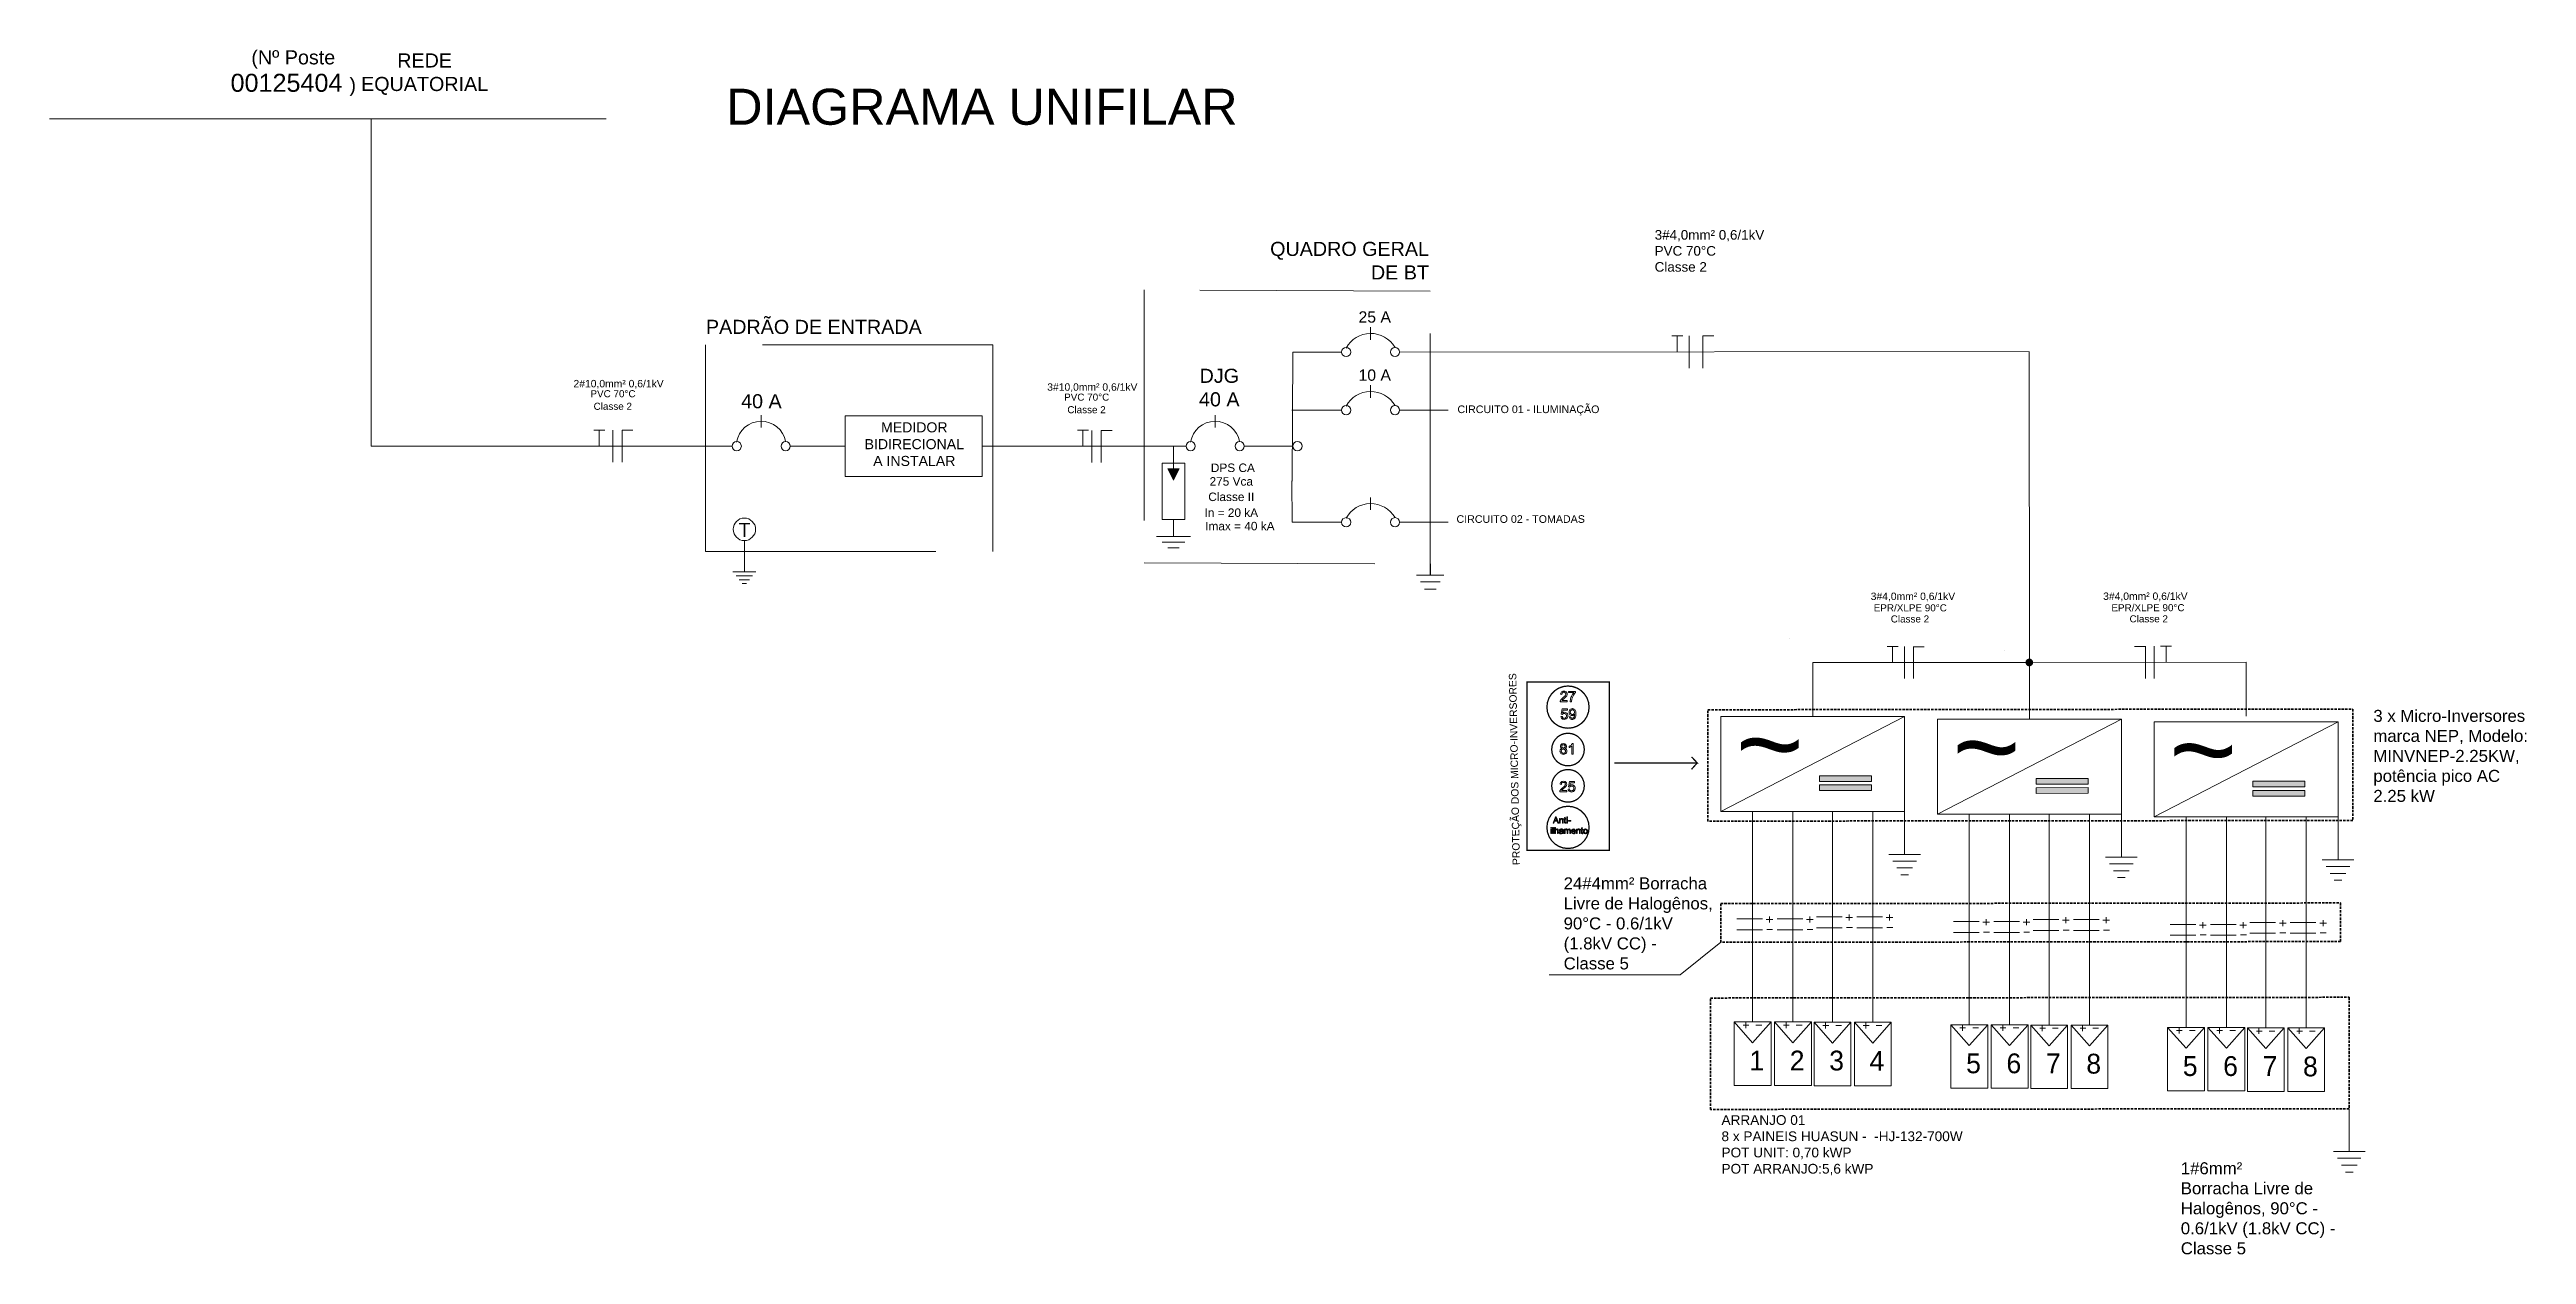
# Model space of a CAD drawing. Header units: centimetres. Extents: x -1416 to 19908, y -7962 to 7254.
# Drawn here: x 178 to 694, y -1797 to -1546 of the extents above; entities that cross this region are included whole.
import ezdxf
from ezdxf.enums import TextEntityAlignment as Align

# ---------------------------------------------------------------- set-up
doc = ezdxf.new("R2010")
doc.units = ezdxf.units.CM
doc.linetypes.add('ACAD_ISO03W100', pattern=[30, 12, -18])
doc.linetypes.add('DASHED', pattern=[0.75, 0.5, -0.25])
doc.layers.get('0').update_dxf_attribs({"color": 4, "lineweight": 18})
for name, color, linetype, lineweight in [('H', 7, 'Continuous', 100), ('LINHA DE CHAMADA', 1, 'Continuous', 18), ('PDF_UNIFILAR', 7, 'Continuous', 15), ('TEXTO CAR1', 7, 'Continuous', 25), ('TXT-02', 7, 'Continuous', 20), ('WY-ELE-DIAGRAMA', 2, 'Continuous', 18)]:
    doc.layers.add(name, color=color, linetype=linetype, lineweight=lineweight)
doc.layers.add('PDF_DIAGRAMA', color=7, linetype='Continuous', lineweight=15, true_color=0x00dd00)
doc.styles.add('arial', font='arial.ttf')
doc.styles.add('Arial$001', font='arial.ttf', dxfattribs={"height": 4.378104})
doc.styles.add('STANDARD-0.1', font='arial.ttf', dxfattribs={"height": 0.1})
doc.styles.add('Style-Arial', font='arial.ttf')

msp = doc.modelspace()

# ---------------------------------------------------------------- texts
at = {"color": 7, "style": 'Arial$001'}
for s, height, p in [('2#10,0mm² 0,6/1kV', 1.5413, (286.93, -1616.15)), ('PVC 70°C', 1.473, (290.46, -1618.22)), ('Classe 2', 1.471, (291.12, -1620.84)), ('3#10,0mm² 0,6/1kV', 1.5413, (385.61, -1616.86)), ('PVC 70°C', 1.473, (389.13, -1618.93)), ('Classe 2', 1.471, (389.8, -1621.55)), ('3#4,0mm² 0,6/1kV', 1.5413, (557.14, -1660.45)), ('EPR/XLPE 90°C', 1.4731, (557.77, -1662.82)), ('Classe 2', 1.471, (561.32, -1665.13))]:
    msp.add_text(s, height=height, dxfattribs=at).set_placement(p)
for s, height, rotation, p in [('3#4,0mm² 0,6/1kV', 1.5413, 0.0575, (605.56, -1660.43)), ('EPR/XLPE 90°C', 1.4731, 0.0575, (607.28, -1662.8)), ('Classe 2', 1.471, 0.0575, (611.06, -1665.11)), ('PROTEÇÃO DOS MICRO-INVERSORES', 1.5413, 91.1233, (484.08, -1715.64))]:
    msp.add_text(s, height=height, rotation=rotation, dxfattribs=at).set_placement(p)
at = {"color": 0, "linetype": 'Continuous', "style": 'arial'}
for p in [(529, -1699.09), (574.14, -1699.67), (619.29, -1700.24)]:
    msp.add_text('~', height=17.45, dxfattribs=at).set_placement(p)
at = {"color": 7}
for s, p in [('1', (531.88, -1758.44)), ('2', (540.28, -1758.44)), ('3', (548.5, -1758.44)), ('4', (556.9, -1758.51)), ('5', (577.02, -1759.02)), ('6', (585.42, -1759.02)), ('7', (593.65, -1759.02)), ('8', (602.05, -1759.09)), ('5', (622.16, -1759.59)), ('6', (630.56, -1759.59)), ('7', (638.79, -1759.59)), ('8', (647.19, -1759.66))]:
    msp.add_text(s, height=4.13, dxfattribs=at).set_placement(p)
at = {"layer": 'TEXTO CAR1', "color": 7, "lineweight": 9, "style": 'Style-Arial'}
msp.add_text('DIAGRAMA UNIFILAR', height=7.5, dxfattribs=at).set_placement((318.75, -1561.46))
at = {"layer": 'TXT-02', "color": 7, "lineweight": 9, "style": 'arial'}
for s, p in [('CIRCUITO 01 - ILUMINAÇÃO', (471.06, -1621.52)), ('CIRCUITO 02 - TOMADAS', (470.86, -1644.38))]:
    msp.add_text(s, height=1.5876, dxfattribs=at).set_placement(p)
at = {"layer": 'TXT-02', "color": 0, "linetype": 'ByBlock', "lineweight": 9, "style": 'arial'}
for s, p in [('275 Vca', (423.95, -1636.63)), ('Classe II', (423.95, -1639.84)), ('In = 20 kA', (423.95, -1643.14)), ('Imax = 40 kA', (425.74, -1645.94))]:
    msp.add_text(s, height=1.764, dxfattribs=at).set_placement(p, align=Align.CENTER)
at = {"layer": 'TXT-02', "color": 7, "linetype": 'ByBlock', "lineweight": 9, "style": 'arial'}
msp.add_text('DPS CA', height=1.764, dxfattribs=at).set_placement((424.28, -1633.79), align=Align.CENTER)
at = {"layer": 'TXT-02', "color": 7, "lineweight": 9, "style": 'STANDARD-0.1'}
for s, insert, char_height, width, attachment_point in [('{\\H0.588x;(Nº Poste\\P\\H1.27551x;\\C256;00125404 \\H0.784x;\\C7;)}', (228.56, -1545.95), 5, 30, 2), ('REDE\\PEQUATORIAL', (255.92, -1546.6), 2.94, 18.9536, 2), ('QUADRO GERAL^JDE BT', (465.13, -1585.85), 2.94, 47.3191, 3), ('{PADRÃO DE ENTRADA}', (359.47, -1602.09), 2.94, 47.3191, 3), ('MEDIDOR BIDIRECIONAL \\PA INSTALAR', (357.92, -1628), 2.1, 30.6165, 5), ('{T}', (322.54, -1644.38), 2.94, 18.9536, 2)]:
    msp.add_mtext(s, dxfattribs=dict(at, insert=insert, char_height=char_height, width=width, attachment_point=attachment_point))
at = {"layer": 'TXT-02', "color": 0, "linetype": 'ByBlock', "lineweight": 9, "char_height": 2.5, "attachment_point": 1, "style": 'arial'}
for s, insert, width in [('{\\H0.8x;3#4,0mm² 0,6/1kV\\PPVC 70°C^JClasse 2}', (512.14, -1583.4), 50), ('3 x Micro-Inversores marca NEP, Modelo: \\PMINVNEP-2.25KW, potência pico AC 2.25 kW', (661.84, -1683.33), 32.4468), ('24#4mm² Borracha Livre de Halogênos, 90°C - 0.6/1kV (1.8kV CC) - \\PClasse 5', (493.18, -1718.22), 32.4468), ('1#6mm²\\PBorracha Livre de Halogênos, 90°C - 0.6/1kV (1.8kV CC) - \\PClasse 5\\P', (621.73, -1777.56), 32.4468)]:
    msp.add_mtext(s, dxfattribs=dict(at, insert=insert, width=width))
at = {"layer": 'TXT-02', "color": 0, "lineweight": 9, "style": 'STANDARD-0.1'}
for s, insert, char_height, width, attachment_point in [('25 A', (453.83, -1600.32), 2.352, 15.1629, 2), ('DJG\\P40 A', (421.45, -1612.28), 2.94, 18.9536, 2), ('10 A', (453.83, -1612.43), 2.352, 15.1629, 2), ('40 A', (326.07, -1617.58), 2.94, 18.9536, 2), ('ARRANJO 01\\P8 x PAINEIS HUASUN -  -HJ-132-700W \\PPOT UNIT: 0,70 kWP\\PPOT ARRANJO:5,6 kWP', (526.06, -1767.75), 2.0286, 58.7349, 1)]:
    msp.add_mtext(s, dxfattribs=dict(at, insert=insert, char_height=char_height, width=width, attachment_point=attachment_point))

# ---------------------------------------------------------------- blocks, each defined once
blk = doc.blocks.new('Modulo')
at = {"color": 0, "linetype": 'ByBlock', "lineweight": 9}
blk.add_lwpolyline([(-6.4, -22.06), (6.4, -22.06), (6.4, 0), (-6.4, 0)], close=True, dxfattribs=at)
blk.add_lwpolyline([(-6.4, 0), (0, -7.22), (6.4, 0)], dxfattribs=at)
blk = doc.blocks.new('PN')
for p, q in [((0, 0), (0, -0.212)), ((-0.078, -0.212), (0.078, -0.212)), ((-0.058, -0.245), (0.058, -0.245)), ((-0.039, -0.279), (0.039, -0.279)), ((-0.019, -0.313), (0.019, -0.313))]:
    blk.add_line(p, q)

# ---------------------------------------------------------------- hatches: boundary and pattern name
at = {"lineweight": 9}
msp.add_hatch(color=7, dxfattribs=at).paths.add_polyline_path([(410.73, -1633.11), (413.08, -1633.11), (411.9, -1635.46)])
at = {"lineweight": 20}
h = msp.add_hatch(color=0, dxfattribs=at)
h.dxf.hatch_style = 1
h.paths.add_polyline_path([(589.37, -1673.46, 1), (590.99, -1673.46, 1)])
for points in [[(546.46, -1697.05), (557.28, -1697.04), (557.28, -1698.22), (546.46, -1698.23)], [(546.46, -1698.97), (557.28, -1698.95), (557.28, -1700.14), (546.46, -1700.15)], [(591.6, -1697.62), (602.42, -1697.61), (602.42, -1698.79), (591.6, -1698.8)], [(591.6, -1699.54), (602.42, -1699.53), (602.42, -1700.71), (591.6, -1700.72)], [(636.74, -1698.19), (647.56, -1698.18), (647.56, -1699.36), (636.74, -1699.38)], [(636.74, -1700.11), (647.56, -1700.1), (647.56, -1701.28), (636.74, -1701.29)]]:
    msp.add_hatch(color=7, dxfattribs=at).paths.add_polyline_path(points)

# ---------------------------------------------------------------- linework, layer by layer
at = {"color": 7, "lineweight": 20}
for p, q in [((244.82, -1628.4), (244.82, -1560.23)), ((436.65, -1644.25), (436.59, -1635.66)), ((446.92, -1644.25), (436.65, -1644.25)), ((545.05, -1684.69), (545.05, -1673.46)), ((545.05, -1673.46), (589.97, -1673.46)), ((590.2, -1673.67), (590.2, -1685.27)), ((635.32, -1673.41), (590.4, -1673.46)), ((635.34, -1684.65), (635.32, -1673.41)), ((532.54, -1748.33), (532.54, -1704.49)), ((540.94, -1748.33), (540.94, -1704.49)), ((549.17, -1748.4), (549.17, -1704.49)), ((557.57, -1748.4), (557.57, -1704.49)), ((577.68, -1748.91), (577.68, -1705.07)), ((586.08, -1748.91), (586.08, -1705.07)), ((594.31, -1748.98), (594.31, -1705.07)), ((602.71, -1748.98), (602.71, -1705.07)), ((622.82, -1749.48), (622.82, -1705.64)), ((631.22, -1749.48), (631.22, -1705.64)), ((639.45, -1749.55), (639.45, -1705.64)), ((647.85, -1749.55), (647.85, -1705.64)), ((530.57, -1749), (531.77, -1749)), ((531.11, -1748.4), (531.11, -1749.6)), ((533.24, -1749), (534.44, -1749)), ((538.97, -1749), (540.17, -1749)), ((539.51, -1748.4), (539.51, -1749.6)), ((541.64, -1749), (542.84, -1749)), ((547.74, -1748.47), (547.74, -1749.67)), ((556.14, -1748.47), (556.14, -1749.67)), ((576.26, -1748.97), (576.26, -1750.17)), ((584.66, -1748.97), (584.66, -1750.17)), ((592.88, -1749.04), (592.88, -1750.24)), ((601.28, -1749.04), (601.28, -1750.24)), ((547.19, -1749.07), (548.39, -1749.07)), ((549.86, -1749.07), (551.06, -1749.07)), ((555.59, -1749.07), (556.79, -1749.07)), ((558.26, -1749.07), (559.46, -1749.07)), ((575.71, -1749.57), (576.91, -1749.57)), ((578.38, -1749.57), (579.58, -1749.57)), ((584.11, -1749.57), (585.31, -1749.57)), ((586.78, -1749.57), (587.98, -1749.57)), ((592.34, -1749.64), (593.54, -1749.64)), ((595, -1749.64), (596.2, -1749.64)), ((600.74, -1749.64), (601.94, -1749.64)), ((603.4, -1749.64), (604.6, -1749.64)), ((620.85, -1750.14), (622.05, -1750.14)), ((621.4, -1749.54), (621.4, -1750.74)), ((623.52, -1750.14), (624.72, -1750.14)), ((629.25, -1750.14), (630.45, -1750.14)), ((629.8, -1749.54), (629.8, -1750.74)), ((631.92, -1750.14), (633.12, -1750.14)), ((637.48, -1750.22), (638.68, -1750.22)), ((638.02, -1749.62), (638.02, -1750.82)), ((640.14, -1750.22), (641.34, -1750.22)), ((645.88, -1750.22), (647.08, -1750.22)), ((646.42, -1749.62), (646.42, -1750.82)), ((648.54, -1750.22), (649.74, -1750.22))]:
    msp.add_line(p, q, dxfattribs=at)
at = {"color": 7, "lineweight": 9}
for p, q in [((518.01, -1605.46), (515.68, -1605.46)), ((516.81, -1605.46), (516.81, -1608.8)), ((516.81, -1605.46), (516.81, -1608.8)), ((519.33, -1605.46), (519.33, -1612.14)), ((519.33, -1605.46), (519.33, -1612.14)), ((522.16, -1605.46), (522.16, -1612.14)), ((522.16, -1605.46), (522.16, -1612.14)), ((522.16, -1605.46), (524.43, -1605.46)), ((590.14, -1608.77), (590.21, -1673.24)), ((293.49, -1625.07), (291.17, -1625.07)), ((292.3, -1625.07), (292.3, -1628.4)), ((295.14, -1625.07), (295.14, -1631.74)), ((295.14, -1625.07), (295.14, -1631.74)), ((297.05, -1625.07), (297.05, -1631.74)), ((297.05, -1625.07), (297.05, -1631.74)), ((297.05, -1625.07), (299.32, -1625.07)), ((394.21, -1625.07), (391.89, -1625.07)), ((393.02, -1625.07), (393.02, -1628.4)), ((393.02, -1625.07), (393.02, -1628.4)), ((394.93, -1625.17), (394.93, -1631.84)), ((394.93, -1625.17), (394.93, -1631.84)), ((396.84, -1625.17), (396.84, -1631.84)), ((396.84, -1625.17), (396.84, -1631.84)), ((396.84, -1625.17), (399.11, -1625.17)), ((322.52, -1648.07), (322.52, -1654.61)), ((322.52, -1654.61), (320.15, -1654.61)), ((322.52, -1655.42), (320.79, -1655.42)), ((322.52, -1654.61), (324.89, -1654.61)), ((322.52, -1655.42), (324.25, -1655.42)), ((322.52, -1656.23), (321.44, -1656.23)), ((322.52, -1657.03), (322.08, -1657.03)), ((322.52, -1656.23), (323.61, -1656.23)), ((322.52, -1657.03), (322.96, -1657.03)), ((562.89, -1670.12), (560.56, -1670.12)), ((561.69, -1670.12), (561.69, -1673.46)), ((561.69, -1670.12), (561.69, -1673.46)), ((564.21, -1670.12), (564.21, -1676.8)), ((564.21, -1670.12), (564.21, -1676.8)), ((566.03, -1670.12), (566.03, -1676.8)), ((566.03, -1670.12), (566.03, -1676.8)), ((566.03, -1670.17), (568.29, -1670.17)), ((614.35, -1670.15), (612.08, -1670.15)), ((614.35, -1670.09), (614.36, -1676.77)), ((614.35, -1670.09), (614.36, -1676.77)), ((616.17, -1670.09), (616.18, -1676.77)), ((616.17, -1670.09), (616.18, -1676.77)), ((617.49, -1670.09), (619.82, -1670.09)), ((618.68, -1670.09), (618.69, -1673.43)), ((618.68, -1670.09), (618.69, -1673.43))]:
    msp.add_line(p, q, dxfattribs=at)
at = {"color": 7, "linetype": 'Continuous', "lineweight": 9}
for p, q in [((411.9, -1633.11), (411.9, -1628.41)), ((411.9, -1647.22), (411.9, -1643.7)), ((408.38, -1647.22), (415.43, -1647.22)), ((409.55, -1648.4), (414.26, -1648.4)), ((410.73, -1649.58), (413.08, -1649.58))]:
    msp.add_line(p, q, dxfattribs=at)
at = {"color": 0, "lineweight": 20}
for p, q in [((540.25, -1668.55), (540.25, -1668.55)), ((585.06, -1671.01), (585.06, -1671.01)), ((517.44, -1738.49), (490.13, -1738.49))]:
    msp.add_line(p, q, dxfattribs=at)
at = {"color": 0}
for p, q in [((525.9, -1704.49), (564.21, -1684.69)), ((571.05, -1705.07), (609.35, -1685.27)), ((616.19, -1705.64), (654.49, -1685.84)), ((525.9, -1731.74), (517.44, -1738.49))]:
    msp.add_line(p, q, dxfattribs=at)
at = {"color": 0, "linetype": 'ByBlock', "lineweight": 9}
for p, q in [((534.58, -1726.87), (529.24, -1726.87)), ((534.58, -1726.87), (529.24, -1726.87)), ((536.75, -1727), (535.35, -1727)), ((536.05, -1727), (536.05, -1726.37)), ((536.05, -1727), (536.05, -1727.63)), ((542.98, -1726.87), (537.64, -1726.87)), ((542.98, -1726.87), (537.64, -1726.87)), ((545.15, -1727), (543.75, -1727)), ((544.45, -1727), (544.45, -1726.37)), ((544.45, -1727), (544.45, -1727.63)), ((551.2, -1726.45), (545.86, -1726.45)), ((551.2, -1726.45), (545.86, -1726.45)), ((553.37, -1726.58), (551.98, -1726.58)), ((552.67, -1726.58), (552.67, -1725.95)), ((552.67, -1726.58), (552.67, -1727.21)), ((559.6, -1726.45), (554.26, -1726.45)), ((559.6, -1726.45), (554.26, -1726.45)), ((561.77, -1726.58), (560.38, -1726.58)), ((561.07, -1726.58), (561.07, -1725.95)), ((561.07, -1726.58), (561.07, -1727.21)), ((579.72, -1727.44), (574.38, -1727.44)), ((579.72, -1727.44), (574.38, -1727.44)), ((581.89, -1727.58), (580.49, -1727.58)), ((581.19, -1727.58), (581.19, -1726.95)), ((581.19, -1727.58), (581.19, -1728.2)), ((588.12, -1727.44), (582.78, -1727.44)), ((588.12, -1727.44), (582.78, -1727.44)), ((590.29, -1727.58), (588.89, -1727.58)), ((589.59, -1727.58), (589.59, -1726.95)), ((589.59, -1727.58), (589.59, -1728.2)), ((596.34, -1727.02), (591, -1727.02)), ((596.34, -1727.02), (591, -1727.02)), ((598.51, -1727.15), (597.12, -1727.15)), ((597.81, -1727.15), (597.81, -1726.52)), ((597.81, -1727.15), (597.81, -1727.78)), ((604.74, -1727.02), (599.4, -1727.02)), ((604.74, -1727.02), (599.4, -1727.02)), ((606.91, -1727.15), (605.52, -1727.15)), ((606.21, -1727.15), (606.21, -1726.52)), ((606.21, -1727.15), (606.21, -1727.78)), ((624.86, -1728.02), (619.52, -1728.02)), ((624.86, -1728.02), (619.52, -1728.02)), ((627.03, -1728.15), (625.64, -1728.15)), ((626.33, -1728.15), (626.33, -1727.52)), ((626.33, -1728.15), (626.33, -1728.78)), ((633.26, -1728.02), (627.92, -1728.02)), ((633.26, -1728.02), (627.92, -1728.02)), ((635.43, -1728.15), (634.04, -1728.15)), ((634.73, -1728.15), (634.73, -1727.52)), ((634.73, -1728.15), (634.73, -1728.78)), ((641.49, -1727.59), (636.14, -1727.59)), ((641.49, -1727.59), (636.14, -1727.59)), ((643.65, -1727.73), (642.26, -1727.73)), ((642.96, -1727.73), (642.96, -1727.1)), ((642.96, -1727.73), (642.96, -1728.35)), ((649.89, -1727.59), (644.54, -1727.59)), ((649.89, -1727.59), (644.54, -1727.59)), ((652.05, -1727.73), (650.66, -1727.73)), ((651.36, -1727.73), (651.36, -1727.1)), ((651.36, -1727.73), (651.36, -1728.35)), ((534.58, -1729.14), (529.24, -1729.14)), ((534.58, -1729.14), (529.24, -1729.14)), ((535.49, -1729.07), (536.71, -1729.07)), ((542.98, -1729.14), (537.64, -1729.14)), ((542.98, -1729.14), (537.64, -1729.14)), ((543.89, -1729.07), (545.11, -1729.07)), ((551.2, -1728.72), (545.86, -1728.72)), ((551.2, -1728.72), (545.86, -1728.72)), ((552.11, -1728.64), (553.34, -1728.64)), ((559.6, -1728.72), (554.26, -1728.72)), ((559.6, -1728.72), (554.26, -1728.72)), ((560.51, -1728.64), (561.74, -1728.64)), ((579.72, -1729.71), (574.38, -1729.71)), ((579.72, -1729.71), (574.38, -1729.71)), ((580.63, -1729.64), (581.85, -1729.64)), ((588.12, -1729.71), (582.78, -1729.71)), ((588.12, -1729.71), (582.78, -1729.71)), ((589.03, -1729.64), (590.25, -1729.64)), ((596.34, -1729.29), (591, -1729.29)), ((596.34, -1729.29), (591, -1729.29)), ((597.25, -1729.22), (598.48, -1729.22)), ((604.74, -1729.29), (599.4, -1729.29)), ((604.74, -1729.29), (599.4, -1729.29)), ((605.65, -1729.22), (606.88, -1729.22)), ((624.86, -1730.28), (619.52, -1730.28)), ((624.86, -1730.28), (619.52, -1730.28)), ((625.77, -1730.21), (626.99, -1730.21)), ((633.26, -1730.28), (627.92, -1730.28)), ((633.26, -1730.28), (627.92, -1730.28)), ((634.17, -1730.21), (635.39, -1730.21)), ((641.49, -1729.86), (636.14, -1729.86)), ((641.49, -1729.86), (636.14, -1729.86)), ((642.39, -1729.79), (643.62, -1729.79)), ((649.89, -1729.86), (644.54, -1729.86)), ((649.89, -1729.86), (644.54, -1729.86)), ((650.79, -1729.79), (652.02, -1729.79))]:
    msp.add_line(p, q, dxfattribs=at)
at = {"color": 7, "linetype": 'ACAD_ISO03W100', "lineweight": 9, "ltscale": 4}
for points in [[(405.82, -1595.86), (405.82, -1652.68), (465.39, -1652.93), (465.39, -1596.1)], [(314.4, -1607.28), (314.4, -1650.36), (374.31, -1650.36), (374.31, -1607.28)]]:
    msp.add_lwpolyline(points, close=True, dxfattribs=at)
at = {"color": 7, "linetype": 'Continuous', "lineweight": 9}
for points in [[(409.55, -1643.7), (409.55, -1631.94), (414.26, -1631.94), (414.26, -1643.7)], [(410.73, -1633.11), (413.08, -1633.11), (411.9, -1635.46)]]:
    msp.add_lwpolyline(points, close=True, dxfattribs=at)
at = {"color": 7, "const_width": 0.273}
for points in [[(485.55, -1677.5), (502.67, -1677.5), (502.67, -1677.5), (502.67, -1712.61), (502.67, -1712.61), (485.55, -1712.61), (485.55, -1712.61), (485.55, -1677.5)], [(498.48, -1682.76), (498.36, -1681.75), (498.03, -1680.82), (497.51, -1680.01), (496.83, -1679.33), (496.02, -1678.81), (495.09, -1678.48), (494.08, -1678.36), (494.08, -1678.36), (493.08, -1678.48), (492.15, -1678.81), (491.34, -1679.33), (490.66, -1680.01), (490.14, -1680.82), (489.81, -1681.75), (489.69, -1682.76), (489.69, -1682.76), (489.81, -1683.76), (490.14, -1684.69), (490.66, -1685.51), (491.34, -1686.19), (492.15, -1686.71), (493.08, -1687.04), (494.08, -1687.15), (494.08, -1687.15), (495.09, -1687.04), (496.02, -1686.71), (496.83, -1686.19), (497.51, -1685.51), (498.03, -1684.69), (498.36, -1683.76), (498.48, -1682.76)], [(497.48, -1691.59), (497.39, -1690.81), (497.13, -1690.1), (496.73, -1689.47), (496.21, -1688.94), (495.58, -1688.54), (494.86, -1688.29), (494.08, -1688.2), (494.08, -1688.2), (493.31, -1688.29), (492.59, -1688.54), (491.96, -1688.94), (491.44, -1689.47), (491.04, -1690.1), (490.78, -1690.81), (490.69, -1691.59), (490.69, -1691.59), (490.78, -1692.37), (491.04, -1693.08), (491.44, -1693.71), (491.96, -1694.24), (492.59, -1694.64), (493.31, -1694.9), (494.08, -1694.99), (494.08, -1694.99), (494.86, -1694.9), (495.58, -1694.64), (496.21, -1694.24), (496.73, -1693.71), (497.13, -1693.08), (497.39, -1692.37), (497.48, -1691.59)], [(497.48, -1699.15), (497.39, -1698.37), (497.13, -1697.66), (496.73, -1697.03), (496.21, -1696.51), (495.58, -1696.1), (494.86, -1695.85), (494.08, -1695.76), (494.08, -1695.76), (493.31, -1695.85), (492.59, -1696.1), (491.96, -1696.51), (491.44, -1697.03), (491.04, -1697.66), (490.78, -1698.37), (490.69, -1699.15), (490.69, -1699.15), (490.78, -1699.93), (491.04, -1700.64), (491.44, -1701.27), (491.96, -1701.8), (492.59, -1702.2), (493.31, -1702.46), (494.08, -1702.55), (494.08, -1702.55), (494.86, -1702.46), (495.58, -1702.2), (496.21, -1701.8), (496.73, -1701.27), (497.13, -1700.64), (497.39, -1699.93), (497.48, -1699.15)], [(503.74, -1694.38), (521, -1694.38), (521, -1694.38), (519.82, -1693.11)], [(521, -1694.38), (519.82, -1695.71)], [(498.48, -1707.81), (498.36, -1706.8), (498.03, -1705.87), (497.51, -1705.06), (496.83, -1704.38), (496.02, -1703.86), (495.09, -1703.53), (494.08, -1703.41), (494.08, -1703.41), (493.08, -1703.53), (492.15, -1703.86), (491.34, -1704.38), (490.66, -1705.06), (490.14, -1705.87), (489.81, -1706.8), (489.69, -1707.81), (489.69, -1707.81), (489.81, -1708.81), (490.14, -1709.74), (490.66, -1710.56), (491.34, -1711.24), (492.15, -1711.75), (493.08, -1712.09), (494.08, -1712.2), (494.08, -1712.2), (495.09, -1712.09), (496.02, -1711.75), (496.83, -1711.24), (497.51, -1710.56), (498.03, -1709.74), (498.36, -1708.81), (498.48, -1707.81)]]:
    msp.add_lwpolyline(points, dxfattribs=at)
at = {"color": 7}
for points in [[(493.92, -1681.38), (493.92, -1681.64), (492.47, -1681.64), (492.47, -1681.64), (492.47, -1681.64), (492.47, -1681.58), (492.48, -1681.51), (492.5, -1681.45), (492.5, -1681.45), (492.5, -1681.45), (492.5, -1681.45), (492.55, -1681.36), (492.6, -1681.26), (492.68, -1681.16), (492.68, -1681.16), (492.68, -1681.16), (492.68, -1681.16), (492.77, -1681.06), (492.89, -1680.95), (493.03, -1680.83), (493.03, -1680.83), (493.03, -1680.83), (493.03, -1680.83), (493.24, -1680.65), (493.4, -1680.49), (493.51, -1680.37), (493.51, -1680.37), (493.51, -1680.37), (493.51, -1680.37), (493.58, -1680.25), (493.63, -1680.15), (493.64, -1680.04), (493.64, -1680.04), (493.64, -1680.04), (493.64, -1680.04), (493.63, -1679.94), (493.59, -1679.85), (493.52, -1679.77), (493.52, -1679.77), (493.52, -1679.77), (493.52, -1679.77), (493.44, -1679.71), (493.34, -1679.67), (493.23, -1679.66), (493.23, -1679.66), (493.23, -1679.66), (493.23, -1679.66), (493.11, -1679.68), (493, -1679.71), (492.92, -1679.78), (492.92, -1679.78), (492.92, -1679.78), (492.92, -1679.78), (492.85, -1679.87), (492.81, -1679.97), (492.8, -1680.1), (492.8, -1680.1), (492.52, -1680.07), (492.52, -1680.07), (492.52, -1680.07), (492.56, -1679.88), (492.63, -1679.73), (492.73, -1679.6), (492.73, -1679.6), (492.73, -1679.6), (492.73, -1679.6), (492.87, -1679.51), (493.04, -1679.46), (493.23, -1679.44), (493.23, -1679.44), (493.23, -1679.44), (493.23, -1679.44), (493.43, -1679.46), (493.59, -1679.52), (493.73, -1679.61), (493.73, -1679.61), (493.73, -1679.61), (493.73, -1679.61), (493.83, -1679.74), (493.9, -1679.89), (493.92, -1680.05), (493.92, -1680.05), (493.92, -1680.05), (493.92, -1680.05), (493.91, -1680.14), (493.89, -1680.22), (493.86, -1680.31), (493.86, -1680.31), (493.86, -1680.31), (493.86, -1680.31), (493.82, -1680.39), (493.76, -1680.48), (493.68, -1680.57), (493.68, -1680.57), (493.68, -1680.57), (493.68, -1680.57), (493.58, -1680.68), (493.44, -1680.81), (493.27, -1680.96), (493.27, -1680.96), (493.27, -1680.96), (493.27, -1680.96), (493.13, -1681.08), (493.02, -1681.17), (492.96, -1681.24), (492.96, -1681.24), (492.96, -1681.24), (492.96, -1681.24), (492.91, -1681.28), (492.88, -1681.33), (492.84, -1681.38), (492.84, -1681.38), (493.92, -1681.38)], [(494.22, -1679.74), (494.22, -1679.48), (495.64, -1679.48), (495.64, -1679.69), (495.64, -1679.69), (495.64, -1679.69), (495.5, -1679.85), (495.37, -1680.05), (495.23, -1680.28), (495.23, -1680.28), (495.23, -1680.28), (495.23, -1680.28), (495.1, -1680.53), (495, -1680.78), (494.91, -1681.04), (494.91, -1681.04), (494.91, -1681.04), (494.91, -1681.04), (494.86, -1681.23), (494.83, -1681.43), (494.81, -1681.64), (494.81, -1681.64), (494.53, -1681.64), (494.53, -1681.64), (494.53, -1681.64), (494.54, -1681.46), (494.58, -1681.25), (494.63, -1681.02), (494.63, -1681.02), (494.63, -1681.02), (494.63, -1681.02), (494.71, -1680.77), (494.8, -1680.54), (494.91, -1680.31), (494.91, -1680.31), (494.91, -1680.31), (494.91, -1680.31), (495.03, -1680.09), (495.16, -1679.9), (495.3, -1679.74), (495.3, -1679.74), (494.22, -1679.74)], [(492.6, -1684.71), (492.88, -1684.69), (492.88, -1684.69), (492.88, -1684.69), (492.91, -1684.81), (492.96, -1684.92), (493.02, -1685), (493.02, -1685), (493.02, -1685), (493.02, -1685), (493.11, -1685.05), (493.2, -1685.09), (493.3, -1685.1), (493.3, -1685.1), (493.3, -1685.1), (493.3, -1685.1), (493.42, -1685.08), (493.53, -1685.04), (493.63, -1684.95), (493.63, -1684.95), (493.63, -1684.95), (493.63, -1684.95), (493.7, -1684.85), (493.75, -1684.72), (493.76, -1684.57), (493.76, -1684.57), (493.76, -1684.57), (493.76, -1684.57), (493.75, -1684.42), (493.71, -1684.3), (493.63, -1684.2), (493.63, -1684.2), (493.63, -1684.2), (493.63, -1684.2), (493.54, -1684.13), (493.43, -1684.08), (493.29, -1684.07), (493.29, -1684.07), (493.29, -1684.07), (493.29, -1684.07), (493.21, -1684.08), (493.13, -1684.09), (493.06, -1684.13), (493.06, -1684.13), (493.06, -1684.13), (493.06, -1684.13), (493, -1684.17), (492.94, -1684.22), (492.9, -1684.28), (492.9, -1684.28), (492.64, -1684.25), (492.86, -1683.12), (493.95, -1683.12), (493.95, -1683.38), (493.07, -1683.38), (492.95, -1683.97), (492.95, -1683.97), (492.95, -1683.97), (493.09, -1683.89), (493.22, -1683.85), (493.37, -1683.83), (493.37, -1683.83), (493.37, -1683.83), (493.37, -1683.83), (493.55, -1683.85), (493.71, -1683.92), (493.85, -1684.03), (493.85, -1684.03), (493.85, -1684.03), (493.85, -1684.03), (493.96, -1684.18), (494.03, -1684.35), (494.05, -1684.54), (494.05, -1684.54), (494.05, -1684.54), (494.05, -1684.54), (494.03, -1684.73), (493.97, -1684.9), (493.88, -1685.06), (493.88, -1685.06), (493.88, -1685.06), (493.88, -1685.06), (493.72, -1685.2), (493.53, -1685.29), (493.3, -1685.32), (493.3, -1685.32), (493.3, -1685.32), (493.3, -1685.32), (493.11, -1685.3), (492.95, -1685.25), (492.81, -1685.15), (492.81, -1685.15), (492.81, -1685.15), (492.81, -1685.15), (492.7, -1685.03), (492.63, -1684.88), (492.6, -1684.71)], [(494.34, -1684.78), (494.6, -1684.75), (494.6, -1684.75), (494.6, -1684.75), (494.62, -1684.86), (494.67, -1684.95), (494.72, -1685.02), (494.72, -1685.02), (494.72, -1685.02), (494.72, -1685.02), (494.79, -1685.06), (494.87, -1685.09), (494.96, -1685.1), (494.96, -1685.1), (494.96, -1685.1), (494.96, -1685.1), (495.04, -1685.09), (495.11, -1685.08), (495.18, -1685.04), (495.18, -1685.04), (495.18, -1685.04), (495.18, -1685.04), (495.24, -1685), (495.29, -1684.95), (495.33, -1684.89), (495.33, -1684.89), (495.33, -1684.89), (495.33, -1684.89), (495.37, -1684.82), (495.4, -1684.74), (495.43, -1684.64), (495.43, -1684.64), (495.43, -1684.64), (495.43, -1684.64), (495.45, -1684.53), (495.47, -1684.42), (495.47, -1684.31), (495.47, -1684.31), (495.47, -1684.31), (495.47, -1684.31), (495.47, -1684.29), (495.47, -1684.27), (495.47, -1684.25), (495.47, -1684.25), (495.47, -1684.25), (495.47, -1684.25), (495.41, -1684.33), (495.34, -1684.4), (495.25, -1684.46), (495.25, -1684.46), (495.25, -1684.46), (495.25, -1684.46), (495.15, -1684.51), (495.05, -1684.53), (494.95, -1684.54), (494.95, -1684.54), (494.95, -1684.54), (494.95, -1684.54), (494.77, -1684.52), (494.62, -1684.45), (494.49, -1684.34), (494.49, -1684.34), (494.49, -1684.34), (494.49, -1684.34), (494.38, -1684.2), (494.32, -1684.02), (494.3, -1683.82), (494.3, -1683.82), (494.3, -1683.82), (494.3, -1683.82), (494.32, -1683.62), (494.38, -1683.44), (494.49, -1683.29), (494.49, -1683.29), (494.49, -1683.29), (494.49, -1683.29), (494.64, -1683.17), (494.8, -1683.11), (494.99, -1683.08), (494.99, -1683.08), (494.99, -1683.08), (494.99, -1683.08), (495.12, -1683.1), (495.26, -1683.13), (495.38, -1683.2), (495.38, -1683.2), (495.38, -1683.2), (495.38, -1683.2), (495.49, -1683.29), (495.58, -1683.4), (495.65, -1683.53), (495.65, -1683.53), (495.65, -1683.53), (495.65, -1683.53), (495.7, -1683.69), (495.73, -1683.9), (495.74, -1684.14), (495.74, -1684.14), (495.74, -1684.14), (495.74, -1684.14), (495.73, -1684.4), (495.7, -1684.63), (495.65, -1684.81), (495.65, -1684.81), (495.65, -1684.81), (495.65, -1684.81), (495.58, -1684.97), (495.49, -1685.09), (495.38, -1685.19), (495.38, -1685.19), (495.38, -1685.19), (495.38, -1685.19), (495.25, -1685.26), (495.11, -1685.31), (494.95, -1685.32), (494.95, -1685.32), (494.95, -1685.32), (494.95, -1685.32), (494.79, -1685.31), (494.65, -1685.26), (494.53, -1685.18), (494.53, -1685.18), (494.53, -1685.18), (494.53, -1685.18), (494.44, -1685.07), (494.37, -1684.94), (494.34, -1684.78)], [(495.44, -1683.81), (495.43, -1683.67), (495.38, -1683.54), (495.32, -1683.44), (495.32, -1683.44), (495.32, -1683.44), (495.32, -1683.44), (495.23, -1683.37), (495.13, -1683.32), (495.02, -1683.31), (495.02, -1683.31), (495.02, -1683.31), (495.02, -1683.31), (494.9, -1683.32), (494.8, -1683.37), (494.71, -1683.45), (494.71, -1683.45), (494.71, -1683.45), (494.71, -1683.45), (494.63, -1683.56), (494.59, -1683.69), (494.57, -1683.83), (494.57, -1683.83), (494.57, -1683.83), (494.57, -1683.83), (494.59, -1683.96), (494.63, -1684.08), (494.7, -1684.17), (494.7, -1684.17), (494.7, -1684.17), (494.7, -1684.17), (494.79, -1684.25), (494.89, -1684.29), (495.01, -1684.3), (495.01, -1684.3), (495.01, -1684.3), (495.01, -1684.3), (495.13, -1684.29), (495.23, -1684.25), (495.32, -1684.17), (495.32, -1684.17), (495.32, -1684.17), (495.32, -1684.17), (495.39, -1684.07), (495.43, -1683.95), (495.44, -1683.81)], [(492.83, -1691.38), (492.83, -1691.38), (492.83, -1691.38), (492.73, -1691.34), (492.64, -1691.28), (492.58, -1691.21), (492.58, -1691.21), (492.58, -1691.21), (492.58, -1691.21), (492.53, -1691.13), (492.51, -1691.04), (492.5, -1690.94), (492.5, -1690.94), (492.5, -1690.94), (492.5, -1690.94), (492.52, -1690.78), (492.57, -1690.65), (492.67, -1690.53), (492.67, -1690.53), (492.67, -1690.53), (492.67, -1690.53), (492.8, -1690.44), (492.95, -1690.39), (493.13, -1690.37), (493.13, -1690.37), (493.13, -1690.37), (493.13, -1690.37), (493.31, -1690.39), (493.46, -1690.44), (493.59, -1690.54), (493.59, -1690.54), (493.59, -1690.54), (493.59, -1690.54), (493.69, -1690.66), (493.75, -1690.79), (493.76, -1690.94), (493.76, -1690.94), (493.76, -1690.94), (493.76, -1690.94), (493.76, -1691.04), (493.73, -1691.13), (493.68, -1691.21), (493.68, -1691.21), (493.68, -1691.21), (493.68, -1691.21), (493.62, -1691.28), (493.54, -1691.34), (493.44, -1691.38), (493.44, -1691.38), (493.44, -1691.38), (493.44, -1691.38), (493.57, -1691.44), (493.67, -1691.51), (493.75, -1691.6), (493.75, -1691.6), (493.75, -1691.6), (493.75, -1691.6), (493.81, -1691.7), (493.84, -1691.82), (493.85, -1691.94), (493.85, -1691.94), (493.85, -1691.94), (493.85, -1691.94), (493.83, -1692.12), (493.77, -1692.28), (493.66, -1692.42), (493.66, -1692.42), (493.66, -1692.42), (493.66, -1692.42), (493.51, -1692.52), (493.33, -1692.59), (493.13, -1692.61), (493.13, -1692.61), (493.13, -1692.61), (493.13, -1692.61), (492.93, -1692.59), (492.76, -1692.52), (492.61, -1692.42), (492.61, -1692.42), (492.61, -1692.42), (492.61, -1692.42), (492.5, -1692.28), (492.43, -1692.12), (492.41, -1691.94), (492.41, -1691.94), (492.41, -1691.94), (492.41, -1691.94), (492.42, -1691.8), (492.46, -1691.68), (492.52, -1691.58), (492.52, -1691.58), (492.52, -1691.58), (492.52, -1691.58), (492.6, -1691.49), (492.7, -1691.43), (492.83, -1691.38)], [(492.69, -1691.94), (492.69, -1692.01), (492.71, -1692.09), (492.74, -1692.16), (492.74, -1692.16), (492.74, -1692.16), (492.74, -1692.16), (492.78, -1692.23), (492.84, -1692.28), (492.9, -1692.33), (492.9, -1692.33), (492.9, -1692.33), (492.9, -1692.33), (492.98, -1692.36), (493.05, -1692.38), (493.14, -1692.39), (493.14, -1692.39), (493.14, -1692.39), (493.14, -1692.39), (493.26, -1692.37), (493.36, -1692.33), (493.45, -1692.26), (493.45, -1692.26), (493.45, -1692.26), (493.45, -1692.26), (493.52, -1692.17), (493.57, -1692.07), (493.58, -1691.95), (493.58, -1691.95), (493.58, -1691.95), (493.58, -1691.95), (493.57, -1691.83), (493.52, -1691.72), (493.45, -1691.63), (493.45, -1691.63), (493.45, -1691.63), (493.45, -1691.63), (493.36, -1691.56), (493.25, -1691.51), (493.13, -1691.5), (493.13, -1691.5), (493.13, -1691.5), (493.13, -1691.5), (493.01, -1691.51), (492.9, -1691.56), (492.81, -1691.62), (492.81, -1691.62), (492.81, -1691.62), (492.81, -1691.62), (492.74, -1691.72), (492.7, -1691.82), (492.69, -1691.94)], [(492.77, -1690.93), (492.78, -1691.02), (492.82, -1691.11), (492.87, -1691.18), (492.87, -1691.18), (492.87, -1691.18), (492.87, -1691.18), (492.95, -1691.24), (493.03, -1691.27), (493.13, -1691.28), (493.13, -1691.28), (493.13, -1691.28), (493.13, -1691.28), (493.23, -1691.27), (493.32, -1691.24), (493.39, -1691.18), (493.39, -1691.18), (493.39, -1691.18), (493.39, -1691.18), (493.44, -1691.11), (493.48, -1691.03), (493.49, -1690.94), (493.49, -1690.94), (493.49, -1690.94), (493.49, -1690.94), (493.48, -1690.85), (493.44, -1690.76), (493.39, -1690.69), (493.39, -1690.69), (493.39, -1690.69), (493.39, -1690.69), (493.31, -1690.64), (493.23, -1690.6), (493.13, -1690.59), (493.13, -1690.59), (493.13, -1690.59), (493.13, -1690.59), (493.03, -1690.6), (492.95, -1690.64), (492.87, -1690.69), (492.87, -1690.69), (492.87, -1690.69), (492.87, -1690.69), (492.82, -1690.76), (492.78, -1690.84), (492.77, -1690.93)], [(495.13, -1692.57), (494.86, -1692.57), (494.86, -1690.86), (494.86, -1690.86), (494.86, -1690.86), (494.79, -1690.92), (494.7, -1690.98), (494.6, -1691.04), (494.6, -1691.04), (494.6, -1691.04), (494.6, -1691.04), (494.5, -1691.1), (494.41, -1691.14), (494.32, -1691.18), (494.32, -1691.18), (494.32, -1690.92), (494.32, -1690.92), (494.32, -1690.92), (494.47, -1690.84), (494.6, -1690.76), (494.72, -1690.66), (494.72, -1690.66), (494.72, -1690.66), (494.72, -1690.66), (494.82, -1690.56), (494.9, -1690.47), (494.96, -1690.37), (494.96, -1690.37), (495.13, -1690.37), (495.13, -1692.57)], [(493.83, -1700.15), (493.83, -1700.41), (492.38, -1700.41), (492.38, -1700.41), (492.38, -1700.41), (492.38, -1700.34), (492.39, -1700.28), (492.41, -1700.22), (492.41, -1700.22), (492.41, -1700.22), (492.41, -1700.22), (492.45, -1700.12), (492.51, -1700.02), (492.59, -1699.93), (492.59, -1699.93), (492.59, -1699.93), (492.59, -1699.93), (492.68, -1699.83), (492.8, -1699.72), (492.94, -1699.59), (492.94, -1699.59), (492.94, -1699.59), (492.94, -1699.59), (493.15, -1699.41), (493.31, -1699.26), (493.42, -1699.13), (493.42, -1699.13), (493.42, -1699.13), (493.42, -1699.13), (493.49, -1699.02), (493.53, -1698.91), (493.55, -1698.81), (493.55, -1698.81), (493.55, -1698.81), (493.55, -1698.81), (493.54, -1698.71), (493.5, -1698.62), (493.43, -1698.54), (493.43, -1698.54), (493.43, -1698.54), (493.43, -1698.54), (493.35, -1698.48), (493.25, -1698.44), (493.14, -1698.43), (493.14, -1698.43), (493.14, -1698.43), (493.14, -1698.43), (493.01, -1698.44), (492.91, -1698.48), (492.82, -1698.54), (492.82, -1698.54), (492.82, -1698.54), (492.82, -1698.54), (492.76, -1698.63), (492.72, -1698.74), (492.71, -1698.87), (492.71, -1698.87), (492.43, -1698.84), (492.43, -1698.84), (492.43, -1698.84), (492.47, -1698.65), (492.54, -1698.49), (492.64, -1698.37), (492.64, -1698.37), (492.64, -1698.37), (492.64, -1698.37), (492.78, -1698.28), (492.95, -1698.22), (493.14, -1698.2), (493.14, -1698.2), (493.14, -1698.2), (493.14, -1698.2), (493.34, -1698.22), (493.5, -1698.28), (493.64, -1698.38), (493.64, -1698.38), (493.64, -1698.38), (493.64, -1698.38), (493.74, -1698.5), (493.8, -1698.65), (493.82, -1698.81), (493.82, -1698.81), (493.82, -1698.81), (493.82, -1698.81), (493.82, -1698.9), (493.8, -1698.99), (493.77, -1699.07), (493.77, -1699.07), (493.77, -1699.07), (493.77, -1699.07), (493.73, -1699.16), (493.67, -1699.25), (493.59, -1699.34), (493.59, -1699.34), (493.59, -1699.34), (493.59, -1699.34), (493.49, -1699.44), (493.35, -1699.57), (493.18, -1699.72), (493.18, -1699.72), (493.18, -1699.72), (493.18, -1699.72), (493.03, -1699.85), (492.93, -1699.94), (492.87, -1700), (492.87, -1700), (492.87, -1700), (492.87, -1700), (492.82, -1700.05), (492.78, -1700.1), (492.75, -1700.15), (492.75, -1700.15), (493.83, -1700.15)], [(494.11, -1699.83), (494.4, -1699.81), (494.4, -1699.81), (494.4, -1699.81), (494.43, -1699.93), (494.48, -1700.04), (494.54, -1700.12), (494.54, -1700.12), (494.54, -1700.12), (494.54, -1700.12), (494.62, -1700.18), (494.72, -1700.21), (494.82, -1700.22), (494.82, -1700.22), (494.82, -1700.22), (494.82, -1700.22), (494.94, -1700.21), (495.05, -1700.16), (495.15, -1700.07), (495.15, -1700.07), (495.15, -1700.07), (495.15, -1700.07), (495.22, -1699.97), (495.27, -1699.84), (495.28, -1699.69), (495.28, -1699.69), (495.28, -1699.69), (495.28, -1699.69), (495.27, -1699.54), (495.23, -1699.42), (495.15, -1699.32), (495.15, -1699.32), (495.15, -1699.32), (495.15, -1699.32), (495.06, -1699.25), (494.95, -1699.2), (494.81, -1699.19), (494.81, -1699.19), (494.81, -1699.19), (494.81, -1699.19), (494.73, -1699.2), (494.65, -1699.22), (494.58, -1699.25), (494.58, -1699.25), (494.58, -1699.25), (494.58, -1699.25), (494.52, -1699.29), (494.46, -1699.34), (494.42, -1699.4), (494.42, -1699.4), (494.16, -1699.37), (494.38, -1698.24), (495.47, -1698.24), (495.47, -1698.5), (494.59, -1698.5), (494.47, -1699.09), (494.47, -1699.09), (494.47, -1699.09), (494.61, -1699.01), (494.74, -1698.97), (494.89, -1698.95), (494.89, -1698.95), (494.89, -1698.95), (494.89, -1698.95), (495.07, -1698.97), (495.23, -1699.04), (495.37, -1699.15), (495.37, -1699.15), (495.37, -1699.15), (495.37, -1699.15), (495.48, -1699.3), (495.55, -1699.47), (495.57, -1699.66), (495.57, -1699.66), (495.57, -1699.66), (495.57, -1699.66), (495.55, -1699.85), (495.49, -1700.02), (495.39, -1700.18), (495.39, -1700.18), (495.39, -1700.18), (495.39, -1700.18), (495.24, -1700.32), (495.05, -1700.41), (494.82, -1700.44), (494.82, -1700.44), (494.82, -1700.44), (494.82, -1700.44), (494.63, -1700.42), (494.47, -1700.37), (494.33, -1700.28), (494.33, -1700.28), (494.33, -1700.28), (494.33, -1700.28), (494.22, -1700.15), (494.15, -1700), (494.11, -1699.83)], [(490.97, -1706.92), (491.47, -1705.62), (491.65, -1705.62), (492.18, -1706.92), (491.99, -1706.92), (491.84, -1706.52), (491.29, -1706.52), (491.15, -1706.92), (490.97, -1706.92)], [(491.78, -1706.38), (491.65, -1706.02), (491.65, -1706.02), (491.65, -1706.02), (491.61, -1705.92), (491.58, -1705.83), (491.55, -1705.75), (491.55, -1705.75), (491.55, -1705.75), (491.55, -1705.75), (491.54, -1705.84), (491.51, -1705.92), (491.48, -1706), (491.48, -1706), (491.34, -1706.38), (491.78, -1706.38)], [(492.3, -1706.92), (492.3, -1705.97), (492.45, -1705.97), (492.45, -1706.11), (492.45, -1706.11), (492.45, -1706.11), (492.53, -1706.02), (492.63, -1705.97), (492.75, -1705.95), (492.75, -1705.95), (492.75, -1705.95), (492.75, -1705.95), (492.8, -1705.96), (492.85, -1705.97), (492.9, -1705.98), (492.9, -1705.98), (492.9, -1705.98), (492.9, -1705.98), (492.95, -1706.01), (492.98, -1706.03), (493.01, -1706.06), (493.01, -1706.06), (493.01, -1706.06), (493.01, -1706.06), (493.03, -1706.1), (493.05, -1706.14), (493.06, -1706.18), (493.06, -1706.18), (493.06, -1706.18), (493.06, -1706.18), (493.06, -1706.22), (493.07, -1706.27), (493.07, -1706.34), (493.07, -1706.34), (493.07, -1706.92), (492.91, -1706.92), (492.91, -1706.34), (492.91, -1706.34), (492.91, -1706.34), (492.91, -1706.28), (492.9, -1706.24), (492.89, -1706.2), (492.89, -1706.2), (492.89, -1706.2), (492.89, -1706.2), (492.87, -1706.17), (492.85, -1706.14), (492.82, -1706.12), (492.82, -1706.12), (492.82, -1706.12), (492.82, -1706.12), (492.79, -1706.1), (492.75, -1706.1), (492.71, -1706.09), (492.71, -1706.09), (492.71, -1706.09), (492.71, -1706.09), (492.65, -1706.1), (492.59, -1706.12), (492.54, -1706.16), (492.54, -1706.16), (492.54, -1706.16), (492.54, -1706.16), (492.49, -1706.21), (492.47, -1706.3), (492.46, -1706.4), (492.46, -1706.4), (492.46, -1706.92), (492.3, -1706.92)], [(493.66, -1706.78), (493.68, -1706.92), (493.68, -1706.92), (493.68, -1706.92), (493.64, -1706.92), (493.6, -1706.93), (493.56, -1706.93), (493.56, -1706.93), (493.56, -1706.93), (493.56, -1706.93), (493.51, -1706.93), (493.47, -1706.92), (493.43, -1706.9), (493.43, -1706.9), (493.43, -1706.9), (493.43, -1706.9), (493.4, -1706.88), (493.38, -1706.86), (493.36, -1706.83), (493.36, -1706.83), (493.36, -1706.83), (493.36, -1706.83), (493.35, -1706.79), (493.34, -1706.73), (493.34, -1706.64), (493.34, -1706.64), (493.34, -1706.1), (493.22, -1706.1), (493.22, -1705.97), (493.34, -1705.97), (493.34, -1705.74), (493.5, -1705.65), (493.5, -1705.97), (493.66, -1705.97), (493.66, -1706.1), (493.5, -1706.1), (493.5, -1706.65), (493.5, -1706.65), (493.5, -1706.65), (493.5, -1706.69), (493.5, -1706.72), (493.51, -1706.74), (493.51, -1706.74), (493.51, -1706.74), (493.51, -1706.74), (493.52, -1706.75), (493.53, -1706.76), (493.54, -1706.77), (493.54, -1706.77), (493.54, -1706.77), (493.54, -1706.77), (493.55, -1706.78), (493.57, -1706.78), (493.59, -1706.78), (493.59, -1706.78), (493.59, -1706.78), (493.59, -1706.78), (493.61, -1706.78), (493.63, -1706.78), (493.66, -1706.78)], [(493.82, -1705.8), (493.82, -1705.62), (493.98, -1705.62), (493.98, -1705.8), (493.82, -1705.8)], [(493.82, -1705.97), (493.98, -1705.97), (493.98, -1706.92), (493.82, -1706.92), (493.82, -1705.97)], [(494.16, -1706.53), (494.16, -1706.37), (494.65, -1706.37), (494.65, -1706.53), (494.16, -1706.53)], [(490.49, -1707.99), (490.49, -1707.8), (490.65, -1707.8), (490.65, -1707.99), (490.49, -1707.99)], [(490.49, -1708.16), (490.65, -1708.16), (490.65, -1709.1), (490.49, -1709.1), (490.49, -1708.16)], [(490.89, -1709.1), (490.89, -1707.8), (491.05, -1707.8), (491.05, -1709.1), (490.89, -1709.1)], [(491.3, -1709.1), (491.3, -1707.8), (491.46, -1707.8), (491.46, -1708.27), (491.46, -1708.27), (491.46, -1708.27), (491.54, -1708.2), (491.63, -1708.15), (491.74, -1708.14), (491.74, -1708.14), (491.74, -1708.14), (491.74, -1708.14), (491.81, -1708.14), (491.87, -1708.16), (491.92, -1708.18), (491.92, -1708.18), (491.92, -1708.18), (491.92, -1708.18), (491.97, -1708.21), (492.01, -1708.25), (492.03, -1708.29), (492.03, -1708.29), (492.03, -1708.29), (492.03, -1708.29), (492.05, -1708.35), (492.06, -1708.42), (492.07, -1708.51), (492.07, -1708.51), (492.07, -1709.1), (491.91, -1709.1), (491.91, -1708.51), (491.91, -1708.51), (491.91, -1708.51), (491.9, -1708.43), (491.88, -1708.38), (491.86, -1708.33), (491.86, -1708.33), (491.86, -1708.33), (491.86, -1708.33), (491.82, -1708.3), (491.77, -1708.28), (491.71, -1708.28), (491.71, -1708.28), (491.71, -1708.28), (491.71, -1708.28), (491.66, -1708.28), (491.62, -1708.29), (491.58, -1708.31), (491.58, -1708.31), (491.58, -1708.31), (491.58, -1708.31), (491.54, -1708.34), (491.51, -1708.37), (491.49, -1708.41), (491.49, -1708.41), (491.49, -1708.41), (491.49, -1708.41), (491.47, -1708.46), (491.46, -1708.52), (491.46, -1708.59), (491.46, -1708.59), (491.46, -1709.1), (491.3, -1709.1)], [(492.93, -1708.99), (492.93, -1708.99), (492.93, -1708.99), (492.87, -1709.03), (492.81, -1709.07), (492.75, -1709.09), (492.75, -1709.09), (492.75, -1709.09), (492.75, -1709.09), (492.7, -1709.11), (492.64, -1709.12), (492.58, -1709.13), (492.58, -1709.13), (492.58, -1709.13), (492.58, -1709.13), (492.48, -1709.12), (492.4, -1709.09), (492.34, -1709.05), (492.34, -1709.05), (492.34, -1709.05), (492.34, -1709.05), (492.29, -1708.99), (492.27, -1708.93), (492.26, -1708.86), (492.26, -1708.86), (492.26, -1708.86), (492.26, -1708.86), (492.26, -1708.81), (492.27, -1708.77), (492.29, -1708.73), (492.29, -1708.73), (492.29, -1708.73), (492.29, -1708.73), (492.31, -1708.69), (492.34, -1708.66), (492.37, -1708.64), (492.37, -1708.64), (492.37, -1708.64), (492.37, -1708.64), (492.41, -1708.62), (492.44, -1708.6), (492.49, -1708.58), (492.49, -1708.58), (492.49, -1708.58), (492.49, -1708.58), (492.52, -1708.58), (492.57, -1708.57), (492.63, -1708.56), (492.63, -1708.56), (492.63, -1708.56), (492.63, -1708.56), (492.75, -1708.54), (492.84, -1708.53), (492.91, -1708.51), (492.91, -1708.51), (492.91, -1708.51), (492.91, -1708.51), (492.91, -1708.49), (492.91, -1708.47), (492.91, -1708.46), (492.91, -1708.46), (492.91, -1708.46), (492.91, -1708.46), (492.91, -1708.41), (492.89, -1708.36), (492.87, -1708.33), (492.87, -1708.33), (492.87, -1708.33), (492.87, -1708.33), (492.82, -1708.3), (492.76, -1708.28), (492.69, -1708.27), (492.69, -1708.27), (492.69, -1708.27), (492.69, -1708.27), (492.62, -1708.28), (492.56, -1708.29), (492.52, -1708.31), (492.52, -1708.31), (492.52, -1708.31), (492.52, -1708.31), (492.49, -1708.34), (492.46, -1708.39), (492.44, -1708.45), (492.44, -1708.45), (492.28, -1708.43), (492.28, -1708.43), (492.28, -1708.43), (492.3, -1708.37), (492.32, -1708.31), (492.35, -1708.27), (492.35, -1708.27), (492.35, -1708.27), (492.35, -1708.27), (492.39, -1708.23), (492.44, -1708.2), (492.49, -1708.17), (492.49, -1708.17), (492.49, -1708.17), (492.49, -1708.17), (492.56, -1708.15), (492.63, -1708.14), (492.71, -1708.14), (492.71, -1708.14), (492.71, -1708.14), (492.71, -1708.14), (492.78, -1708.14), (492.85, -1708.15), (492.91, -1708.17), (492.91, -1708.17), (492.91, -1708.17), (492.91, -1708.17), (492.95, -1708.19), (492.99, -1708.21), (493.02, -1708.24), (493.02, -1708.24), (493.02, -1708.24), (493.02, -1708.24), (493.04, -1708.27), (493.05, -1708.31), (493.07, -1708.35), (493.07, -1708.35), (493.07, -1708.35), (493.07, -1708.35), (493.07, -1708.38), (493.07, -1708.43), (493.07, -1708.5), (493.07, -1708.5), (493.07, -1708.71), (493.07, -1708.71), (493.07, -1708.71), (493.08, -1708.84), (493.08, -1708.93), (493.08, -1708.99), (493.08, -1708.99), (493.08, -1708.99), (493.08, -1708.99), (493.09, -1709.03), (493.11, -1709.07), (493.12, -1709.1), (493.12, -1709.1), (492.96, -1709.1), (492.96, -1709.1), (492.96, -1709.1), (492.94, -1709.07), (492.93, -1709.03), (492.93, -1708.99)], [(492.91, -1708.63), (492.84, -1708.65), (492.76, -1708.67), (492.65, -1708.69), (492.65, -1708.69), (492.65, -1708.69), (492.65, -1708.69), (492.59, -1708.7), (492.55, -1708.71), (492.51, -1708.72), (492.51, -1708.72), (492.51, -1708.72), (492.51, -1708.72), (492.49, -1708.74), (492.47, -1708.75), (492.45, -1708.78), (492.45, -1708.78), (492.45, -1708.78), (492.45, -1708.78), (492.44, -1708.8), (492.43, -1708.82), (492.43, -1708.85), (492.43, -1708.85), (492.43, -1708.85), (492.43, -1708.85), (492.43, -1708.89), (492.45, -1708.93), (492.47, -1708.96), (492.47, -1708.96), (492.47, -1708.96), (492.47, -1708.96), (492.51, -1708.98), (492.56, -1709), (492.62, -1709), (492.62, -1709), (492.62, -1709), (492.62, -1709), (492.68, -1709), (492.73, -1708.98), (492.78, -1708.96), (492.78, -1708.96), (492.78, -1708.96), (492.78, -1708.96), (492.82, -1708.93), (492.86, -1708.89), (492.89, -1708.85), (492.89, -1708.85), (492.89, -1708.85), (492.89, -1708.85), (492.9, -1708.81), (492.91, -1708.75), (492.91, -1708.69), (492.91, -1708.69), (492.91, -1708.63)], [(493.32, -1709.1), (493.32, -1708.16), (493.46, -1708.16), (493.46, -1708.29), (493.46, -1708.29), (493.46, -1708.29), (493.5, -1708.25), (493.54, -1708.21), (493.58, -1708.18), (493.58, -1708.18), (493.58, -1708.18), (493.58, -1708.18), (493.63, -1708.16), (493.69, -1708.14), (493.75, -1708.14), (493.75, -1708.14), (493.75, -1708.14), (493.75, -1708.14), (493.82, -1708.14), (493.87, -1708.16), (493.92, -1708.18), (493.92, -1708.18), (493.92, -1708.18), (493.92, -1708.18), (493.96, -1708.22), (493.99, -1708.26), (494.02, -1708.3), (494.02, -1708.3), (494.02, -1708.3), (494.02, -1708.3), (494.1, -1708.21), (494.2, -1708.16), (494.31, -1708.14), (494.31, -1708.14), (494.31, -1708.14), (494.31, -1708.14), (494.39, -1708.15), (494.47, -1708.17), (494.52, -1708.22), (494.52, -1708.22), (494.52, -1708.22), (494.52, -1708.22), (494.57, -1708.28), (494.59, -1708.36), (494.6, -1708.46), (494.6, -1708.46), (494.6, -1709.1), (494.44, -1709.1), (494.44, -1708.51), (494.44, -1708.51), (494.44, -1708.51), (494.44, -1708.45), (494.43, -1708.41), (494.42, -1708.37), (494.42, -1708.37), (494.42, -1708.37), (494.42, -1708.37), (494.41, -1708.35), (494.39, -1708.32), (494.37, -1708.3), (494.37, -1708.3), (494.37, -1708.3), (494.37, -1708.3), (494.34, -1708.29), (494.31, -1708.28), (494.27, -1708.28), (494.27, -1708.28), (494.27, -1708.28), (494.27, -1708.28), (494.21, -1708.29), (494.15, -1708.31), (494.11, -1708.34), (494.11, -1708.34), (494.11, -1708.34), (494.11, -1708.34), (494.07, -1708.4), (494.05, -1708.47), (494.04, -1708.56), (494.04, -1708.56), (494.04, -1709.1), (493.88, -1709.1), (493.88, -1708.49), (493.88, -1708.49), (493.88, -1708.49), (493.88, -1708.43), (493.86, -1708.37), (493.84, -1708.33), (493.84, -1708.33), (493.84, -1708.33), (493.84, -1708.33), (493.81, -1708.3), (493.77, -1708.28), (493.71, -1708.28), (493.71, -1708.28), (493.71, -1708.28), (493.71, -1708.28), (493.67, -1708.28), (493.63, -1708.29), (493.59, -1708.31), (493.59, -1708.31), (493.59, -1708.31), (493.59, -1708.31), (493.56, -1708.34), (493.53, -1708.38), (493.51, -1708.42), (493.51, -1708.42), (493.51, -1708.42), (493.51, -1708.42), (493.49, -1708.47), (493.48, -1708.54), (493.48, -1708.61), (493.48, -1708.61), (493.48, -1709.1), (493.32, -1709.1)], [(495.48, -1708.8), (495.65, -1708.82), (495.65, -1708.82), (495.65, -1708.82), (495.61, -1708.91), (495.57, -1708.99), (495.5, -1709.05), (495.5, -1709.05), (495.5, -1709.05), (495.5, -1709.05), (495.43, -1709.09), (495.34, -1709.12), (495.23, -1709.13), (495.23, -1709.13), (495.23, -1709.13), (495.23, -1709.13), (495.1, -1709.11), (494.99, -1709.07), (494.9, -1709), (494.9, -1709), (494.9, -1709), (494.9, -1709), (494.84, -1708.9), (494.8, -1708.78), (494.78, -1708.64), (494.78, -1708.64), (494.78, -1708.64), (494.78, -1708.64), (494.8, -1708.49), (494.84, -1708.37), (494.91, -1708.27), (494.91, -1708.27), (494.91, -1708.27), (494.91, -1708.27), (495, -1708.2), (495.1, -1708.15), (495.22, -1708.14), (495.22, -1708.14), (495.22, -1708.14), (495.22, -1708.14), (495.34, -1708.15), (495.45, -1708.2), (495.53, -1708.27), (495.53, -1708.27), (495.53, -1708.27), (495.53, -1708.27), (495.6, -1708.37), (495.64, -1708.49), (495.65, -1708.63), (495.65, -1708.63), (495.65, -1708.63), (495.65, -1708.63), (495.65, -1708.64), (495.65, -1708.66), (495.65, -1708.67), (495.65, -1708.67), (494.95, -1708.67), (494.95, -1708.67), (494.95, -1708.67), (494.96, -1708.77), (494.99, -1708.85), (495.04, -1708.91), (495.04, -1708.91), (495.04, -1708.91), (495.04, -1708.91), (495.09, -1708.96), (495.16, -1708.98), (495.23, -1708.99), (495.23, -1708.99), (495.23, -1708.99), (495.23, -1708.99), (495.29, -1708.99), (495.34, -1708.97), (495.38, -1708.95), (495.38, -1708.95), (495.38, -1708.95), (495.38, -1708.95), (495.42, -1708.91), (495.46, -1708.86), (495.48, -1708.8)], [(495.48, -1708.54), (495.48, -1708.54), (495.48, -1708.54), (495.47, -1708.47), (495.45, -1708.41), (495.42, -1708.36), (495.42, -1708.36), (495.42, -1708.36), (495.42, -1708.36), (495.37, -1708.31), (495.3, -1708.28), (495.23, -1708.27), (495.23, -1708.27), (495.23, -1708.27), (495.23, -1708.27), (495.16, -1708.28), (495.09, -1708.3), (495.04, -1708.34), (495.04, -1708.34), (495.04, -1708.34), (495.04, -1708.34), (495, -1708.4), (494.97, -1708.47), (494.96, -1708.54), (495.48, -1708.54)], [(495.85, -1709.1), (495.85, -1708.16), (495.99, -1708.16), (495.99, -1708.29), (495.99, -1708.29), (495.99, -1708.29), (496.07, -1708.21), (496.17, -1708.16), (496.29, -1708.14), (496.29, -1708.14), (496.29, -1708.14), (496.29, -1708.14), (496.35, -1708.14), (496.4, -1708.15), (496.45, -1708.17), (496.45, -1708.17), (496.45, -1708.17), (496.45, -1708.17), (496.49, -1708.19), (496.53, -1708.22), (496.56, -1708.25), (496.56, -1708.25), (496.56, -1708.25), (496.56, -1708.25), (496.58, -1708.29), (496.59, -1708.33), (496.6, -1708.37), (496.6, -1708.37), (496.6, -1708.37), (496.6, -1708.37), (496.61, -1708.41), (496.61, -1708.46), (496.61, -1708.52), (496.61, -1708.52), (496.61, -1709.1), (496.45, -1709.1), (496.45, -1708.53), (496.45, -1708.53), (496.45, -1708.53), (496.45, -1708.47), (496.45, -1708.42), (496.44, -1708.38), (496.44, -1708.38), (496.44, -1708.38), (496.44, -1708.38), (496.42, -1708.35), (496.4, -1708.33), (496.37, -1708.31), (496.37, -1708.31), (496.37, -1708.31), (496.37, -1708.31), (496.34, -1708.29), (496.3, -1708.28), (496.26, -1708.28), (496.26, -1708.28), (496.26, -1708.28), (496.26, -1708.28), (496.19, -1708.29), (496.13, -1708.31), (496.08, -1708.34), (496.08, -1708.34), (496.08, -1708.34), (496.08, -1708.34), (496.04, -1708.4), (496.02, -1708.48), (496.01, -1708.59), (496.01, -1708.59), (496.01, -1709.1), (495.85, -1709.1)], [(497.21, -1708.96), (497.23, -1709.1), (497.23, -1709.1), (497.23, -1709.1), (497.19, -1709.11), (497.15, -1709.12), (497.11, -1709.12), (497.11, -1709.12), (497.11, -1709.12), (497.11, -1709.12), (497.06, -1709.11), (497.01, -1709.1), (496.97, -1709.09), (496.97, -1709.09), (496.97, -1709.09), (496.97, -1709.09), (496.95, -1709.07), (496.92, -1709.04), (496.91, -1709.02), (496.91, -1709.02), (496.91, -1709.02), (496.91, -1709.02), (496.9, -1708.98), (496.89, -1708.91), (496.89, -1708.83), (496.89, -1708.83), (496.89, -1708.29), (496.77, -1708.29), (496.77, -1708.16), (496.89, -1708.16), (496.89, -1707.93), (497.05, -1707.83), (497.05, -1708.16), (497.21, -1708.16), (497.21, -1708.29), (497.05, -1708.29), (497.05, -1708.84), (497.05, -1708.84), (497.05, -1708.84), (497.05, -1708.88), (497.05, -1708.91), (497.05, -1708.92), (497.05, -1708.92), (497.05, -1708.92), (497.05, -1708.92), (497.06, -1708.94), (497.07, -1708.95), (497.08, -1708.96), (497.08, -1708.96), (497.08, -1708.96), (497.08, -1708.96), (497.1, -1708.96), (497.12, -1708.97), (497.14, -1708.97), (497.14, -1708.97), (497.14, -1708.97), (497.14, -1708.97), (497.16, -1708.97), (497.18, -1708.96), (497.21, -1708.96)], [(497.3, -1708.63), (497.3, -1708.63), (497.3, -1708.63), (497.32, -1708.47), (497.37, -1708.34), (497.45, -1708.24), (497.45, -1708.24), (497.45, -1708.24), (497.45, -1708.24), (497.54, -1708.19), (497.63, -1708.15), (497.75, -1708.14), (497.75, -1708.14), (497.75, -1708.14), (497.75, -1708.14), (497.87, -1708.15), (497.97, -1708.2), (498.06, -1708.27), (498.06, -1708.27), (498.06, -1708.27), (498.06, -1708.27), (498.13, -1708.36), (498.17, -1708.48), (498.19, -1708.62), (498.19, -1708.62), (498.19, -1708.62), (498.19, -1708.62), (498.18, -1708.73), (498.16, -1708.83), (498.13, -1708.91), (498.13, -1708.91), (498.13, -1708.91), (498.13, -1708.91), (498.09, -1708.97), (498.04, -1709.02), (497.97, -1709.07), (497.97, -1709.07), (497.97, -1709.07), (497.97, -1709.07), (497.9, -1709.1), (497.83, -1709.12), (497.75, -1709.13), (497.75, -1709.13), (497.75, -1709.13), (497.75, -1709.13), (497.62, -1709.11), (497.52, -1709.07), (497.43, -1709), (497.43, -1709), (497.43, -1709), (497.43, -1709), (497.36, -1708.9), (497.32, -1708.78), (497.3, -1708.63)], [(497.47, -1708.63), (497.48, -1708.74), (497.5, -1708.83), (497.55, -1708.9), (497.55, -1708.9), (497.55, -1708.9), (497.55, -1708.9), (497.6, -1708.95), (497.67, -1708.98), (497.75, -1708.99), (497.75, -1708.99), (497.75, -1708.99), (497.75, -1708.99), (497.82, -1708.98), (497.89, -1708.95), (497.94, -1708.9), (497.94, -1708.9), (497.94, -1708.9), (497.94, -1708.9), (497.99, -1708.83), (498.01, -1708.74), (498.02, -1708.63), (498.02, -1708.63), (498.02, -1708.63), (498.02, -1708.63), (498.01, -1708.52), (497.99, -1708.43), (497.94, -1708.36), (497.94, -1708.36), (497.94, -1708.36), (497.94, -1708.36), (497.89, -1708.31), (497.82, -1708.28), (497.75, -1708.27), (497.75, -1708.27), (497.75, -1708.27), (497.75, -1708.27), (497.67, -1708.28), (497.6, -1708.31), (497.55, -1708.36), (497.55, -1708.36), (497.55, -1708.36), (497.55, -1708.36), (497.5, -1708.43), (497.48, -1708.52), (497.47, -1708.63)]]:
    msp.add_lwpolyline(points, dxfattribs=at)
at = {"color": 7, "linetype": 'DASHED', "lineweight": 35}
for points in [[(523.23, -1683.31), (657.55, -1683.17), (657.55, -1706.37), (523.23, -1706.51)], [(525.9, -1723.69), (655.01, -1723.55), (655.01, -1731.59), (525.9, -1731.74)], [(523.76, -1743.35), (656.82, -1743.2), (656.82, -1766.41), (523.76, -1766.55)]]:
    msp.add_lwpolyline(points, close=True, dxfattribs=at)
at = {"color": 0}
for points in [[(525.9, -1684.69), (564.21, -1684.69), (564.21, -1704.49), (525.9, -1704.49)], [(571.05, -1685.27), (609.35, -1685.27), (609.35, -1705.07), (571.05, -1705.07)], [(616.19, -1685.84), (654.49, -1685.84), (654.49, -1705.64), (616.19, -1705.64)]]:
    msp.add_lwpolyline(points, close=True, dxfattribs=at)
at = {"color": 7, "lineweight": 20}
for points in [[(546.46, -1697.05), (557.28, -1697.04), (557.28, -1698.22), (546.46, -1698.23)], [(546.46, -1698.97), (557.28, -1698.95), (557.28, -1700.14), (546.46, -1700.15)], [(591.6, -1697.62), (602.42, -1697.61), (602.42, -1698.79), (591.6, -1698.8)], [(591.6, -1699.54), (602.42, -1699.53), (602.42, -1700.71), (591.6, -1700.72)], [(636.74, -1698.19), (647.56, -1698.18), (647.56, -1699.36), (636.74, -1699.38)], [(636.74, -1700.11), (647.56, -1700.1), (647.56, -1701.28), (636.74, -1701.29)]]:
    msp.add_lwpolyline(points, close=True, dxfattribs=at)
at = {"color": 7, "linetype": 'Continuous', "lineweight": 9}
for centre in [(447.88, -1608.8), (458.05, -1608.8), (447.88, -1620.9), (458.05, -1620.9), (320.94, -1628.4), (331.12, -1628.4), (415.5, -1628.4), (425.68, -1628.4), (437.73, -1628.41), (447.88, -1644.25), (458.05, -1644.25)]:
    msp.add_circle(centre, 0.954, dxfattribs=at)
at = {"color": 7, "lineweight": 9}
msp.add_circle((322.52, -1645.73), 2.34, dxfattribs=at)
at = {"color": 0, "lineweight": 20}
msp.add_circle((590.18, -1673.46), 0.216, dxfattribs=at)
at = {"color": 7, "lineweight": 9}
for centre, radius, start, end in [((452.99, -1610.78), 5.85, 30.1193, 151.3418), ((452.99, -1622.88), 5.85, 30.1193, 151.3418), ((326.03, -1628.4), 5.18, 10.6197, 170.8415), ((420.59, -1628.4), 5.18, 10.6197, 170.8415), ((452.99, -1646.23), 5.85, 30.1193, 151.3418)]:
    msp.add_arc(centre, radius, start, end, dxfattribs=at)
at = {"layer": 'H', "lineweight": 0}
msp.add_lwpolyline([(177.79, -1560.23), (293.74, -1560.23)], dxfattribs=at)
at = {"layer": 'LINHA DE CHAMADA', "color": 7, "lineweight": 9}
for p, q in [((436.78, -1608.8), (436.65, -1635.69)), ((436.78, -1608.83), (446.92, -1608.8)), ((459.01, -1608.8), (590.14, -1608.69)), ((436.59, -1620.9), (446.92, -1620.9)), ((459.01, -1620.9), (469.12, -1620.9)), ((319.99, -1628.4), (244.82, -1628.4)), ((332.07, -1628.4), (343.5, -1628.4)), ((372.05, -1628.4), (414.55, -1628.4)), ((426.63, -1628.4), (436.71, -1628.4)), ((459.01, -1644.25), (469.12, -1644.25))]:
    msp.add_line(p, q, dxfattribs=at)
msp.add_lwpolyline([(372.05, -1622.06), (343.5, -1622.06), (343.5, -1634.75), (372.05, -1634.75)], close=True, dxfattribs=at)
at = {"layer": 'PDF_DIAGRAMA', "color": 7, "lineweight": 0}
for points in [[(462.55, -1655.27), (468.24, -1655.27)], [(463.36, -1656.69), (467.43, -1656.69)], [(464.17, -1658.21), (466.61, -1658.21)]]:
    msp.add_lwpolyline(points, dxfattribs=at)
at = {"layer": 'PDF_UNIFILAR', "color": 7, "lineweight": 25}
msp.add_lwpolyline([(465.39, -1652.93), (465.39, -1655.27)], dxfattribs=at)
at = {"layer": 'WY-ELE-DIAGRAMA', "color": 7, "lineweight": 9}
for p, q in [((452.97, -1603.62), (452.97, -1606.24)), ((452.97, -1615.72), (452.97, -1618.34)), ((326.03, -1621.92), (326.03, -1624.53)), ((420.59, -1621.92), (420.59, -1624.53)), ((452.97, -1639.07), (452.97, -1641.68))]:
    msp.add_line(p, q, dxfattribs=at)

# ---------------------------------------------------------------- block references
at = {"color": 0, "xscale": 42.15517114397122, "yscale": 42.15517114397122, "zscale": 42.15517114397122}
for p in [(564.21, -1704.49), (609.35, -1705.07), (654.49, -1705.64), (656.82, -1766.41)]:
    msp.add_blockref('PN', p, dxfattribs=at)
at = {"color": 7, "lineweight": 20, "xscale": 0.6, "yscale": 0.6, "zscale": 0.6}
for p in [(532.54, -1748.33), (540.94, -1748.33), (549.17, -1748.4), (557.57, -1748.4), (577.68, -1748.91), (586.08, -1748.91), (594.31, -1748.98), (602.71, -1748.98), (622.82, -1749.48), (631.22, -1749.48), (639.45, -1749.55), (647.85, -1749.55)]:
    msp.add_blockref('Modulo', p, dxfattribs=at)

msp.set_redraw_order([(e.dxf.handle, doc.entitydb.next_handle()) for e in msp.query("TEXT MTEXT ATTDEF DIMENSION ARC_DIMENSION")])  # texts and dimensions are drawn at this point

doc.saveas('drawing.dxf')
